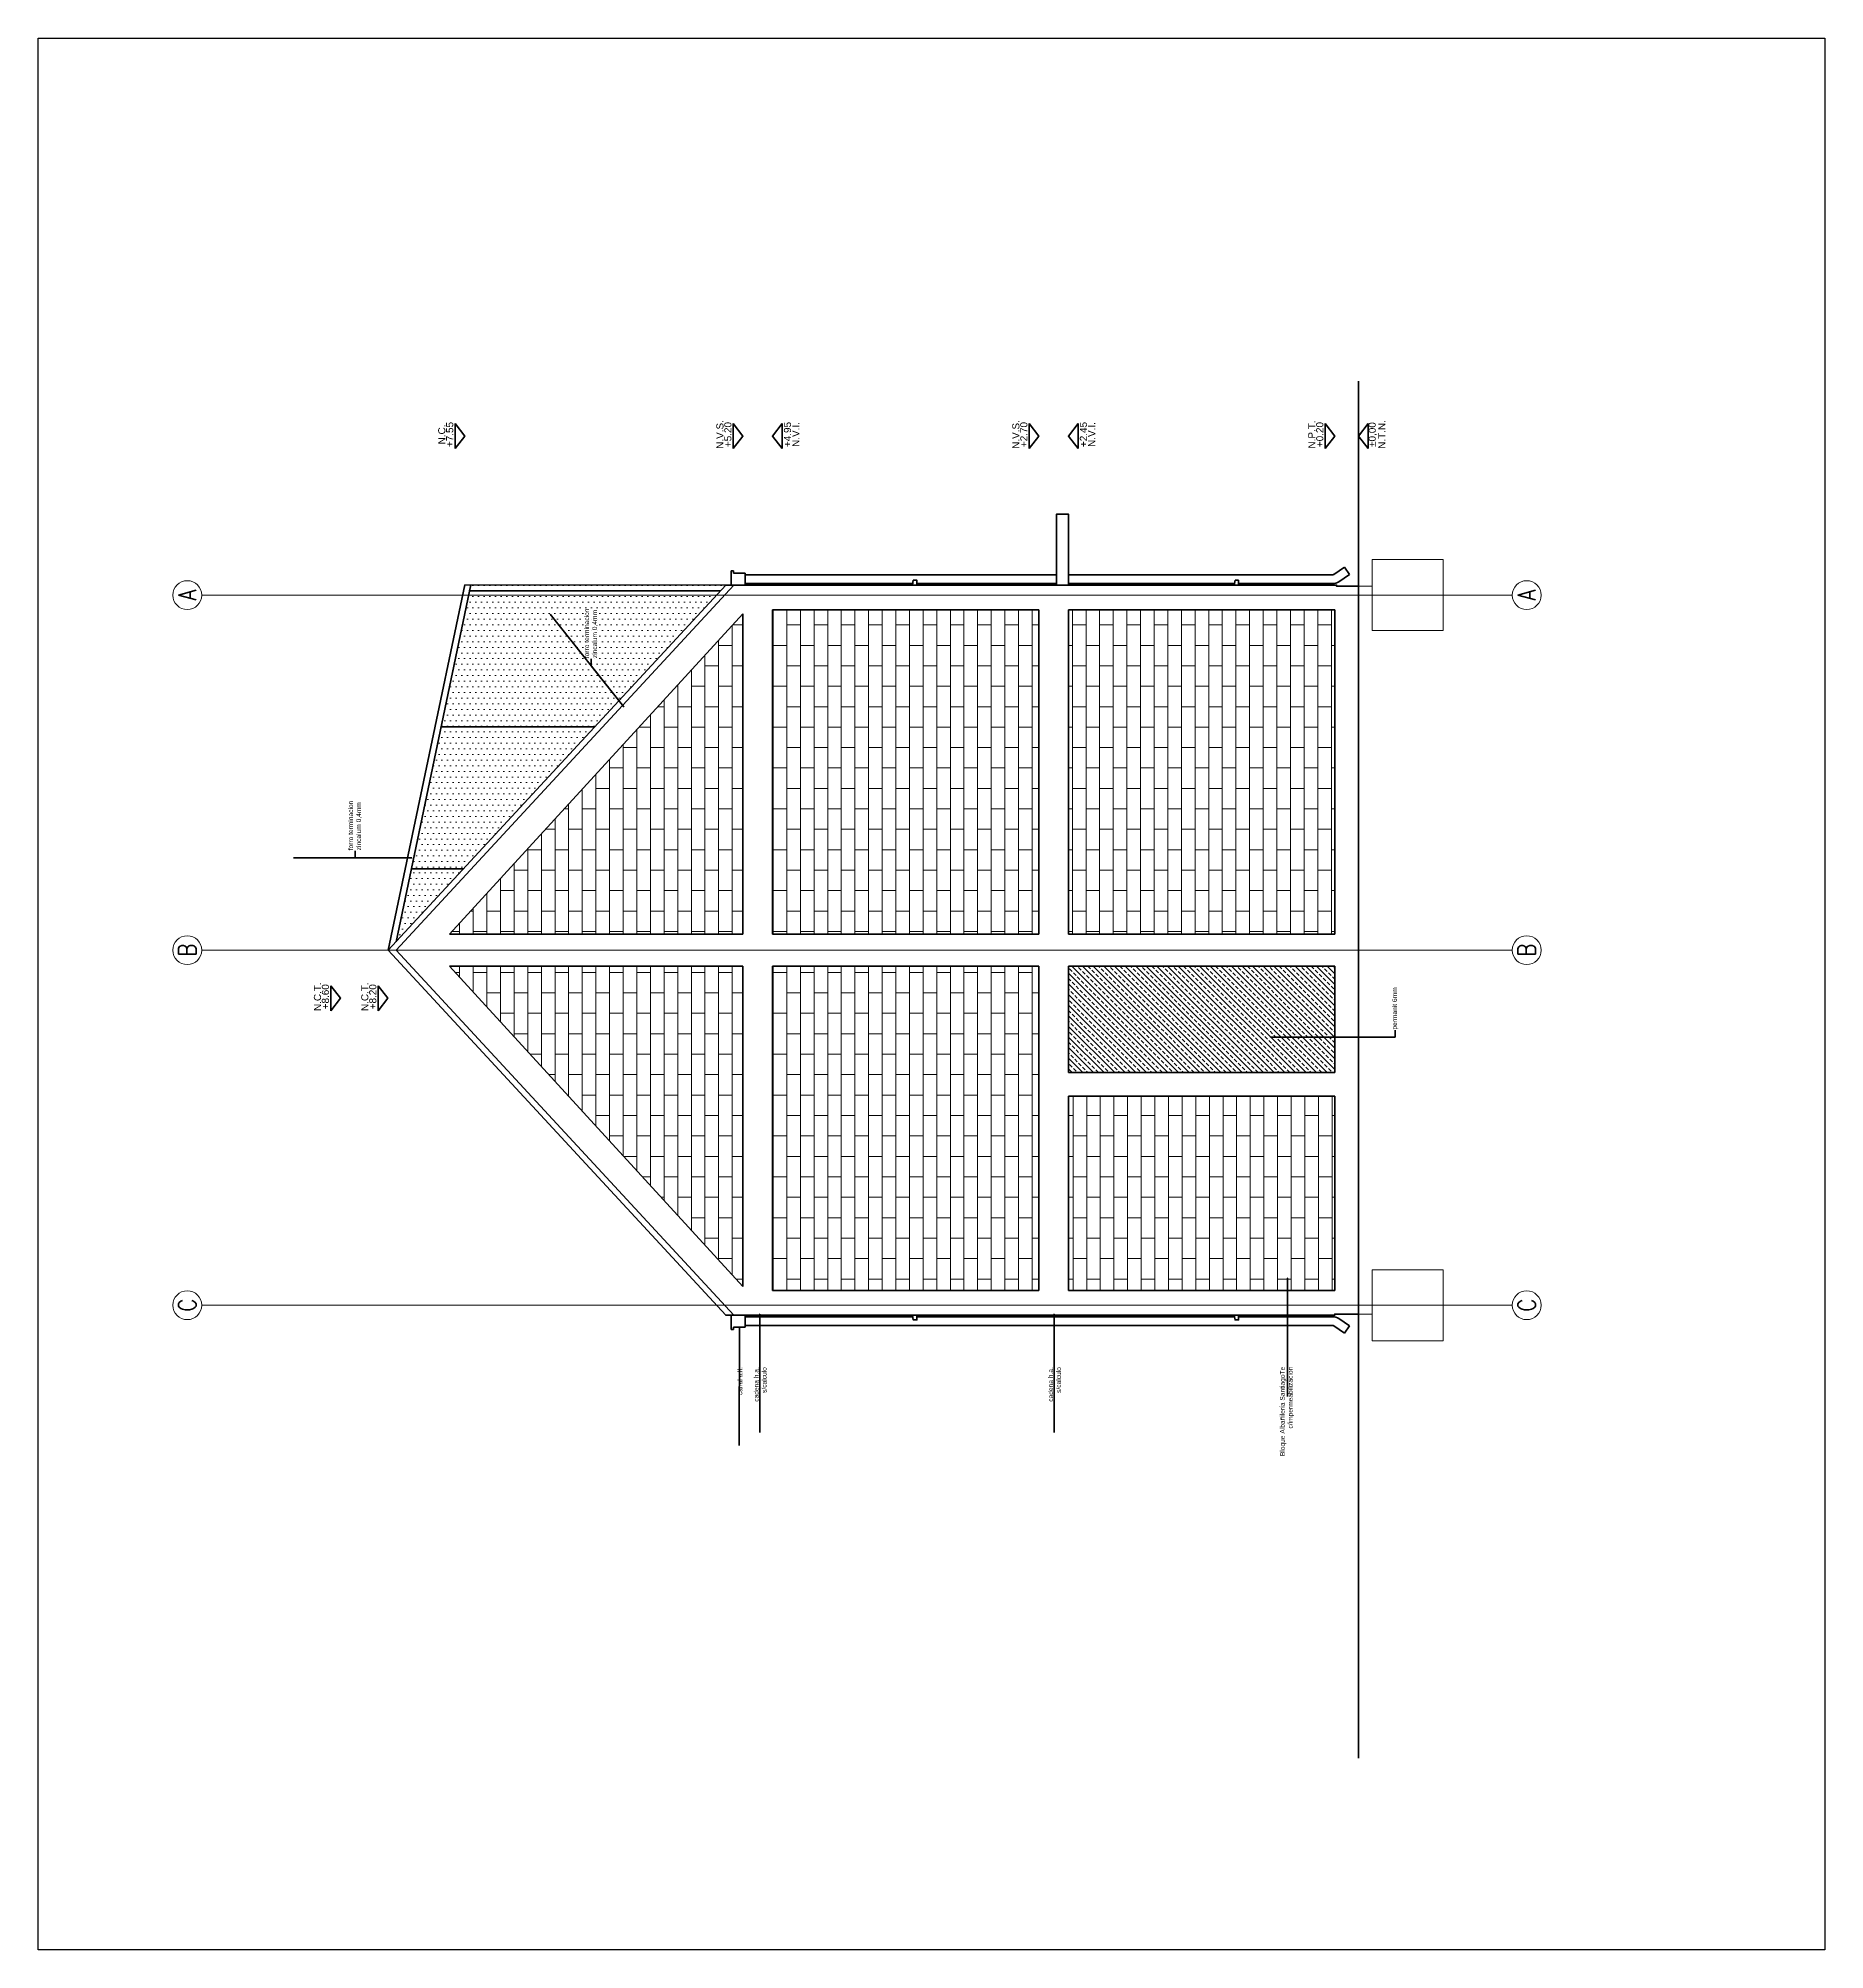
# Model space of a CAD drawing. Header units: metres. Extents: x 45 to 666, y -23 to 325.
# Drawn here: x 90.3 to 105.39, y 76.61 to 92.76 of the extents above; entities that cross this region are included whole.
import ezdxf
from ezdxf.enums import TextEntityAlignment as Align

# ---------------------------------------------------------------- set-up
doc = ezdxf.new("R2010")
doc.units = ezdxf.units.M
doc.header["$LTSCALE"] = 5
doc.header["$MEASUREMENT"] = 0
doc.linetypes.add('HIDDEN', pattern=[0.375, 0.25, -0.125])
doc.layers.get('0').update_dxf_attribs({"color": 30})
doc.layers.get('DEFPOINTS').update_dxf_attribs({"color": 210})
for name, color, linetype, lineweight in [('A-ANNO-NOTE', 7, 'Continuous', 35), ('A-ANNO-SYMB', 3, 'Continuous', 18), ('A-ANNO-TEXT', 3, 'Continuous', 18), ('A-ELEV-MBE1', 7, 'Continuous', 35), ('A-ELEV-PATT', 8, 'Continuous', 18), ('A-FLOR-OVHD', 3, 'HIDDEN', 18), ('A-WALL-FULL', 7, 'Continuous', 35)]:
    doc.layers.add(name, color=color, linetype=linetype, lineweight=lineweight)
doc.styles.add('E-ARIAL', font='arial.ttf')
doc.styles.add('E-ROMANS', font='romans.shx', dxfattribs={"width": 0.8})
doc.dimstyles.new('E-0200_TICK_12', dxfattribs={"dimscale": 0.001, "dimtxt": 240, "dimasz": 240, "dimexe": 120, "dimexo": 80, "dimgap": 120, "dimtad": 0, "dimzin": 0, "dimdsep": 46, "dimtxsty": 'E-ROMANS', "dimblk": 'OBLIQUE', "dimcen": 120, "dimclrd": 256, "dimclre": 256, "dimclrt": 256, "dimadec": 0, "dimazin": 0, "dimtfac": 1, "dimtmove": 1, "dimatfit": 3, "dimldrblk": 'OPEN90', "dimfxl": 1, "dimtfill": 1, "dimtolj": 1, "dimtzin": 0, "dimlwd": -1, "dimarcsym": 0})

msp = doc.modelspace()

# ---------------------------------------------------------------- texts
at = {"layer": 'A-ANNO-NOTE', "char_height": 0.04, "rotation": 90, "style": 'E-ARIAL'}
for s, insert, attachment_point in [('forro terminacion\\Pzincalum 0,4mm', (94.9674, 87.5188), 4), ('forro terminacion\\Pzincalum 0,4mm', (92.9737, 85.8952), 4), ('permanit 6mm', (101.7609, 84.3802), 4), ('canal a.ll.', (96.2246, 81.5279), 6), ('cadena h.a.\\Ps/calculo', (96.3963, 81.5279), 6), ('cadena h.a.\\Ps/calculo', (98.8833, 81.5279), 6), ('Bloque Albañilería SantiagoTe\\Pc/impermeabilizacion', (100.8467, 81.5313), 6)]:
    msp.add_mtext(s, dxfattribs=dict(at, insert=insert, attachment_point=attachment_point))
at = {"layer": 'A-ANNO-TEXT', "ltscale": 5, "char_height": 0.15, "attachment_point": 5, "rotation": 90, "style": 'E-ROMANS'}
for s, insert in [('A', (91.5559, 88.0515)), ('A', (102.8711, 88.0515)), ('B', (91.5559, 85.0515)), ('B', (102.8711, 85.0515)), ('C', (91.5559, 82.0515)), ('C', (102.8711, 82.0515))]:
    msp.add_mtext(s, dxfattribs=dict(at, insert=insert))

# ---------------------------------------------------------------- blocks, each defined once
blk = doc.blocks.new('_Oblique')
at = {"color": 0, "linetype": 'ByBlock', "lineweight": -2}
blk.add_line((-0.5, -0.5), (0.5, 0.5), dxfattribs=at)
blk = doc.blocks.new('TAG-LEVEL-CO')
for points in [[(0.352, 0.272), (-0.352, 0.272)], [(0.352, 0.272), (0, 0), (-0.352, 0.272)]]:
    blk.add_lwpolyline(points)
at = {"style": 'E-ARIAL'}
for tag, p in [('N.P.T.', (0, 0.486)), ('%%P0,00', (0, 0.262))]:
    blk.add_attdef(tag, text='', height=0.2, dxfattribs=at).set_placement(p, align=Align.BOTTOM_CENTER)

# ---------------------------------------------------------------- hatches: boundary and pattern name
at = {"layer": 'A-ELEV-PATT'}
h = msp.add_hatch(dxfattribs=at)
h.set_pattern_fill('DOTS', color=256, scale=0.03, style=0)
h.set_pattern_definition([(180, (-15.091877, 153.95133), (-0.0238125, 0.047625), [0, -0.047625])])
h.paths.add_polyline_path([(93.6995, 86.9387), (93.4485, 85.7389), (93.8884, 85.7385), (94.9965, 86.9375)])
h.paths.add_polyline_path([(93.4485, 85.7389), (93.3196, 85.123), (93.8884, 85.7385)])
h.paths.add_polyline_path([(93.9505, 88.1384), (93.6995, 86.9387), (94.9965, 86.9375), (96.1046, 88.1365)])
h = msp.add_hatch(dxfattribs=at)
h.set_pattern_fill('AR-BRSTD', color=256, scale=0.0017, angle=90, style=0)
h.set_pattern_definition([(90, (3e-14, 153.95133), (0.11516106, 2e-17), []), (0, (3e-14, 153.95133), (0.11516106, -0.17272), [0.11516106, -0.11516106])])
h.paths.add_polyline_path([(98.7492, 85.1865), (98.7492, 87.9265), (96.4992, 87.9265), (96.4992, 85.1865)])
h.paths.add_polyline_path([(96.4992, 82.1765), (98.7492, 82.1765), (98.7492, 84.9165), (96.4992, 84.9165)])
h.paths.add_polyline_path([(98.9992, 83.8165), (98.9992, 82.1765), (101.2492, 82.1765), (101.2492, 83.8165)])
h.paths.add_polyline_path([(93.7707, 84.9165), (96.2492, 82.2094), (96.2492, 84.9165)])
h.paths.add_polyline_path([(96.2492, 87.8936), (93.7707, 85.1865), (96.2492, 85.1865)])
h = msp.add_hatch(dxfattribs=at)
h.set_pattern_fill('AR-BRSTD', color=256, scale=0.0017, angle=90, style=0)
h.set_pattern_definition([(90, (-15.09188, 153.95133), (0.11516106, 2e-17), []), (0, (-15.09188, 153.95133), (0.11516106, -0.17272), [0.11516106, -0.11516106])])
h.paths.add_polyline_path([(98.9992, 85.1865), (101.2492, 85.1865), (101.2492, 87.9265), (98.9992, 87.9265)])
h = msp.add_hatch(dxfattribs=at)
h.set_pattern_fill('BRASS', color=256, scale=0.01, angle=45, style=0)
h.set_pattern_definition([(135, (3e-14, 153.95133), (0.04490128, 0.04490128), []), (135, (0.02245, 153.97378), (0.04490128, 0.04490128), [0.03175, -0.015875])])
h.paths.add_polyline_path([(98.9992, 84.9165), (98.9992, 84.0165), (101.2492, 84.0165), (101.2492, 84.9165)])

# ---------------------------------------------------------------- linework, layer by layer
at = {"layer": 'A-ANNO-SYMB', "ltscale": 2}
for points in [[(102.7492, 88.0515), (91.6779, 88.0515)], [(102.7492, 88.0515), (91.6779, 88.0515)], [(102.7492, 85.0515), (91.6779, 85.0515)], [(102.7492, 82.0515), (91.6779, 82.0515)]]:
    msp.add_lwpolyline(points, dxfattribs=at)
at = {"layer": 'A-ANNO-SYMB', "linetype": 'Continuous', "ltscale": 5}
for centre in [(91.5559, 88.0515), (102.8711, 88.0515), (91.5559, 85.0515), (102.8711, 85.0515), (91.5559, 82.0515), (102.8711, 82.0515)]:
    msp.add_circle(centre, 0.1219, dxfattribs=at)
at = {"layer": 'A-ELEV-MBE1'}
for p, q in [((96.1496, 88.2565), (96.1696, 88.2565)), ((96.1496, 88.2565), (96.1496, 88.1365)), ((96.1696, 88.2565), (96.1696, 88.2365)), ((96.1696, 88.2365), (96.2696, 88.2365)), ((96.2696, 88.2365), (96.2696, 88.1365)), ((101.3745, 88.2264), (101.3322, 88.2883)), ((93.8992, 88.1385), (93.2532, 85.0511)), ((93.9506, 88.1384), (93.3196, 85.123)), ((96.1727, 88.1365), (93.3213, 85.0511)), ((93.8992, 88.1385), (96.1046, 88.1365)), ((93.9341, 88.0884), (96.0584, 88.0865)), ((100.4072, 88.1765), (100.4008, 88.1365)), ((100.4372, 88.1765), (100.4072, 88.1765)), ((100.4372, 88.1365), (100.4372, 88.1765)), ((96.2492, 87.8936), (93.7707, 85.1865)), ((96.2492, 87.8936), (96.2492, 85.1865)), ((96.4992, 85.1865), (96.4992, 87.9265)), ((98.7492, 87.9265), (96.4992, 87.9265)), ((98.9992, 87.9265), (98.9992, 85.1865)), ((101.2492, 87.9265), (98.9992, 87.9265)), ((101.2492, 87.9265), (101.2492, 85.1865)), ((93.6995, 86.9387), (94.9965, 86.9375)), ((93.4485, 85.7389), (93.8884, 85.7385)), ((96.2492, 85.1865), (93.7707, 85.1865)), ((98.7492, 85.1865), (96.4992, 85.1865)), ((101.2492, 85.1865), (98.9992, 85.1865)), ((93.3213, 85.0511), (96.1724, 81.9665)), ((96.2492, 84.9165), (93.7707, 84.9165)), ((96.2492, 82.2094), (93.7707, 84.9165)), ((96.2492, 82.2094), (96.2492, 84.9165)), ((96.4992, 84.9165), (96.4992, 82.1765)), ((98.7492, 84.9165), (96.4992, 84.9165)), ((101.2492, 84.9165), (98.9992, 84.9165)), ((98.9992, 84.0165), (98.9992, 84.9165)), ((101.2492, 84.9165), (101.2492, 84.0165)), ((101.2492, 84.0165), (98.9992, 84.0165)), ((98.9992, 82.1765), (98.9992, 83.8165)), ((101.2492, 83.8165), (98.9992, 83.8165)), ((101.2492, 83.8165), (101.2492, 82.1765)), ((98.7492, 82.1765), (96.4992, 82.1765)), ((101.2492, 82.1765), (98.9992, 82.1765)), ((96.1496, 81.8465), (96.1496, 81.9665)), ((96.2696, 81.8665), (96.2696, 81.9665)), ((96.1496, 81.8465), (96.1696, 81.8465)), ((96.1696, 81.8465), (96.1696, 81.8665)), ((96.1696, 81.8665), (96.2696, 81.8665)), ((101.3745, 81.8766), (101.3322, 81.8147))]:
    msp.add_line(p, q, dxfattribs=at)
for points in [[(98.8992, 88.1365), (98.8992, 88.7365), (98.9992, 88.7365), (98.9992, 88.1365)], [(96.2696, 88.2238), (98.8992, 88.2238)], [(101.4492, 88.1265), (101.2642, 88.1265), (101.2642, 88.1365), (96.1046, 88.1365), (93.2532, 85.0511), (96.1043, 81.9665), (101.2492, 81.9665), (101.2492, 81.9765), (101.4492, 81.9765)], [(96.2696, 88.1488), (97.6847, 88.1488)], [(97.7192, 88.1365), (97.7192, 88.1765), (97.6892, 88.1765), (97.6828, 88.1365)], [(97.7192, 88.1488), (98.8992, 88.1488)], [(98.9992, 88.1488), (100.4027, 88.1488)], [(98.7492, 87.9265), (98.7492, 85.1865)], [(98.7492, 82.1765), (98.7492, 84.9165)], [(96.2696, 81.9542), (97.6847, 81.9542)], [(97.7192, 81.9665), (97.7192, 81.9265), (97.6892, 81.9265), (97.6828, 81.9665)], [(97.7192, 81.9542), (100.4027, 81.9542)], [(100.4372, 81.9665), (100.4372, 81.9265), (100.4072, 81.9265), (100.4008, 81.9665)]]:
    msp.add_lwpolyline(points, dxfattribs=at)
for points in [[(98.9992, 88.2238), (101.2337, 88.2238, 0.1507746), (101.2408, 88.2259), (101.3322, 88.2883)], [(100.4372, 88.1488), (101.2337, 88.1488, 0.1507746), (101.283, 88.164), (101.3745, 88.2264)], [(100.4372, 81.9542), (101.2337, 81.9542, -0.1507746), (101.283, 81.939), (101.3745, 81.8766)], [(96.2696, 81.8792), (101.2337, 81.8792, -0.1507746), (101.2408, 81.877), (101.3322, 81.8147)]]:
    msp.add_lwpolyline(points, format="xyb", dxfattribs=at)
at = {"layer": 'A-FLOR-OVHD'}
for p, q in [((101.4492, 88.1265), (101.5642, 88.1265)), ((101.4492, 81.9765), (101.5642, 81.9765))]:
    msp.add_line(p, q, dxfattribs=at)
for points in [[(102.1642, 88.3515), (102.1642, 87.7515), (101.5642, 87.7515), (101.5642, 88.3515)], [(102.1642, 82.3515), (102.1642, 81.7515), (101.5642, 81.7515), (101.5642, 82.3515)]]:
    msp.add_lwpolyline(points, close=True, dxfattribs=at)
at = {"layer": 'A-WALL-FULL'}
msp.add_lwpolyline([(101.4492, 89.8604), (101.4492, 78.223)], dxfattribs=at)
at = {"layer": 'DEFPOINTS'}
msp.add_lwpolyline([(90.2969, 92.7569), (105.3887, 92.7569), (105.3887, 76.6052), (90.2969, 76.6052)], close=True, dxfattribs=at)

# ---------------------------------------------------------------- block references
at = {"layer": 'A-ANNO-NOTE'}
ref = msp.add_blockref('TAG-LEVEL-CO', (93.8992, 89.395), dxfattribs=dict(at, xscale=-0.3000000000000114, yscale=0.3000000000000114, zscale=0.3, rotation=90))
ref.add_attrib('%%P0,00', '+7.55', dxfattribs={"layer": '0', "height": 0.06, "rotation": 90, "style": 'E-ARIAL'}).set_placement((93.8205, 89.4086), align=Align.BOTTOM_CENTER)
ref.add_attrib('N.P.T.', 'N.C.', dxfattribs={"layer": '0', "height": 0.06, "rotation": 90, "style": 'E-ARIAL'}).set_placement((93.7535, 89.4086), align=Align.BOTTOM_CENTER)
ref = msp.add_blockref('TAG-LEVEL-CO', (96.2492, 89.395), dxfattribs=dict(at, xscale=-0.3000000000000114, yscale=0.3000000000000114, zscale=0.3, rotation=90))
ref.add_attrib('%%P0,00', '+5.20', dxfattribs={"layer": '0', "height": 0.06, "rotation": 90, "style": 'E-ARIAL'}).set_placement((96.1705, 89.4082), align=Align.BOTTOM_CENTER)
ref.add_attrib('N.P.T.', 'N.V.S.', dxfattribs={"layer": '0', "height": 0.06, "rotation": 90, "style": 'E-ARIAL'}).set_placement((96.1035, 89.4086), align=Align.BOTTOM_CENTER)
ref = msp.add_blockref('TAG-LEVEL-CO', (96.4992, 89.395), dxfattribs=dict(at, xscale=0.3000000000000114, yscale=0.3000000000000114, zscale=0.3000000000000114, rotation=270.0000000000054))
ref.add_attrib('%%P0,00', '+4.95', dxfattribs={"layer": '0', "height": 0.06, "rotation": 90, "style": 'E-ARIAL'}).set_placement((96.6739, 89.4086), align=Align.BOTTOM_CENTER)
ref.add_attrib('N.P.T.', 'N.V.I.', dxfattribs={"layer": '0', "height": 0.06, "rotation": 90, "style": 'E-ARIAL'}).set_placement((96.7442, 89.4086), align=Align.BOTTOM_CENTER)
ref = msp.add_blockref('TAG-LEVEL-CO', (98.7492, 89.395), dxfattribs=dict(at, xscale=-0.3000000000000114, yscale=0.3000000000000114, zscale=0.3, rotation=90))
ref.add_attrib('%%P0,00', '+2.70', dxfattribs={"layer": '0', "height": 0.06, "rotation": 90, "style": 'E-ARIAL'}).set_placement((98.6705, 89.4082), align=Align.BOTTOM_CENTER)
ref.add_attrib('N.P.T.', 'N.V.S.', dxfattribs={"layer": '0', "height": 0.06, "rotation": 90, "style": 'E-ARIAL'}).set_placement((98.6035, 89.4086), align=Align.BOTTOM_CENTER)
ref = msp.add_blockref('TAG-LEVEL-CO', (98.9992, 89.395), dxfattribs=dict(at, xscale=0.3000000000000114, yscale=0.3000000000000114, zscale=0.3000000000000114, rotation=270.0000000000054))
ref.add_attrib('%%P0,00', '+2.45', dxfattribs={"layer": '0', "height": 0.06, "rotation": 90, "style": 'E-ARIAL'}).set_placement((99.1739, 89.4086), align=Align.BOTTOM_CENTER)
ref.add_attrib('N.P.T.', 'N.V.I.', dxfattribs={"layer": '0', "height": 0.06, "rotation": 90, "style": 'E-ARIAL'}).set_placement((99.2442, 89.4086), align=Align.BOTTOM_CENTER)
ref = msp.add_blockref('TAG-LEVEL-CO', (101.2492, 89.395), dxfattribs=dict(at, xscale=-0.3000000000000114, yscale=0.3000000000000114, zscale=0.3, rotation=90))
ref.add_attrib('%%P0,00', '+0.20', dxfattribs={"layer": '0', "height": 0.06, "rotation": 90, "style": 'E-ARIAL'}).set_placement((101.1705, 89.4082), align=Align.BOTTOM_CENTER)
ref.add_attrib('N.P.T.', 'N.P.T.', dxfattribs={"layer": '0', "height": 0.06, "rotation": 90, "style": 'E-ARIAL'}).set_placement((101.1035, 89.4086), align=Align.BOTTOM_CENTER)
ref = msp.add_blockref('TAG-LEVEL-CO', (101.4492, 89.395), dxfattribs=dict(at, xscale=0.3000000000000114, yscale=0.3000000000000114, zscale=0.3000000000000114, rotation=270))
ref.add_attrib('%%P0,00', '%%P0,00', dxfattribs={"layer": '0', "height": 0.06, "rotation": 90, "style": 'E-ARIAL'}).set_placement((101.6132, 89.4082), align=Align.BOTTOM_CENTER)
ref.add_attrib('N.P.T.', 'N.T.N.', dxfattribs={"layer": '0', "height": 0.06, "rotation": 90, "style": 'E-ARIAL'}).set_placement((101.6942, 89.4086), align=Align.BOTTOM_CENTER)
ref = msp.add_blockref('TAG-LEVEL-CO', (92.8492, 84.6448), dxfattribs=dict(at, xscale=-0.2999999999999972, yscale=0.3000000000000114, zscale=0.3, rotation=90))
ref.add_attrib('%%P0,00', '+8.60', dxfattribs={"layer": '0', "height": 0.06, "rotation": 90, "style": 'E-ARIAL'}).set_placement((92.7705, 84.658), align=Align.BOTTOM_CENTER)
ref.add_attrib('N.P.T.', 'N.C.T.', dxfattribs={"layer": '0', "height": 0.06, "rotation": 90, "style": 'E-ARIAL'}).set_placement((92.7035, 84.6584), align=Align.BOTTOM_CENTER)
ref = msp.add_blockref('TAG-LEVEL-CO', (93.2492, 84.6448), dxfattribs=dict(at, xscale=-0.2999999999999972, yscale=0.3000000000000114, zscale=0.3, rotation=90))
ref.add_attrib('%%P0,00', '+8.20', dxfattribs={"layer": '0', "height": 0.06, "rotation": 90, "style": 'E-ARIAL'}).set_placement((93.1705, 84.658), align=Align.BOTTOM_CENTER)
ref.add_attrib('N.P.T.', 'N.C.T.', dxfattribs={"layer": '0', "height": 0.06, "rotation": 90, "style": 'E-ARIAL'}).set_placement((93.1035, 84.6584), align=Align.BOTTOM_CENTER)

msp.set_redraw_order([(e.dxf.handle, doc.entitydb.next_handle()) for e in msp.query("TEXT MTEXT ATTDEF DIMENSION ARC_DIMENSION")])  # texts and dimensions are drawn at this point

# ---------------------------------------------------------------- leaders
at = {"layer": 'A-ANNO-NOTE', "annotation_type": 0, "has_hookline": 1, "horizontal_direction": (0, 1, 0)}
for points, hookline_direction, text_width in [([(95.2432, 87.1078), (94.9675, 87.4549), (94.9674, 87.513)], 0, 0.4149), ([(93.4527, 85.8314), (92.9737, 85.8314), (92.9737, 85.8895)], 0, 0.4149), ([(100.7054, 84.3163), (101.7609, 84.3163), (101.7609, 84.3744)], 0, 0.3498), ([(100.8492, 82.2806), (100.8491, 81.7876), (100.8492, 81.5398)], 1, 0.7485)]:
    msp.add_leader(points, dimstyle='E-0200_TICK_12', override={"dimasz": 0.2, "dimtad": 0, "dimldrblk": 'Open90'}, dxfattribs=dict(at, hookline_direction=hookline_direction, text_width=text_width))
at = {"layer": 'A-ANNO-NOTE'}
for points in [[(96.3914, 81.9765), (96.3914, 81.859), (96.3914, 81.5398)], [(98.8784, 81.9765), (98.8784, 81.859), (98.8784, 81.5398)], [(96.2197, 81.8665), (96.2196, 81.6994), (96.2196, 81.5398)]]:
    msp.add_leader(points, dimstyle='E-0200_TICK_12', override={"dimasz": 0.2, "dimtad": 0, "dimldrblk": 'Open90'}, dxfattribs=at)

doc.saveas('drawing.dxf')
